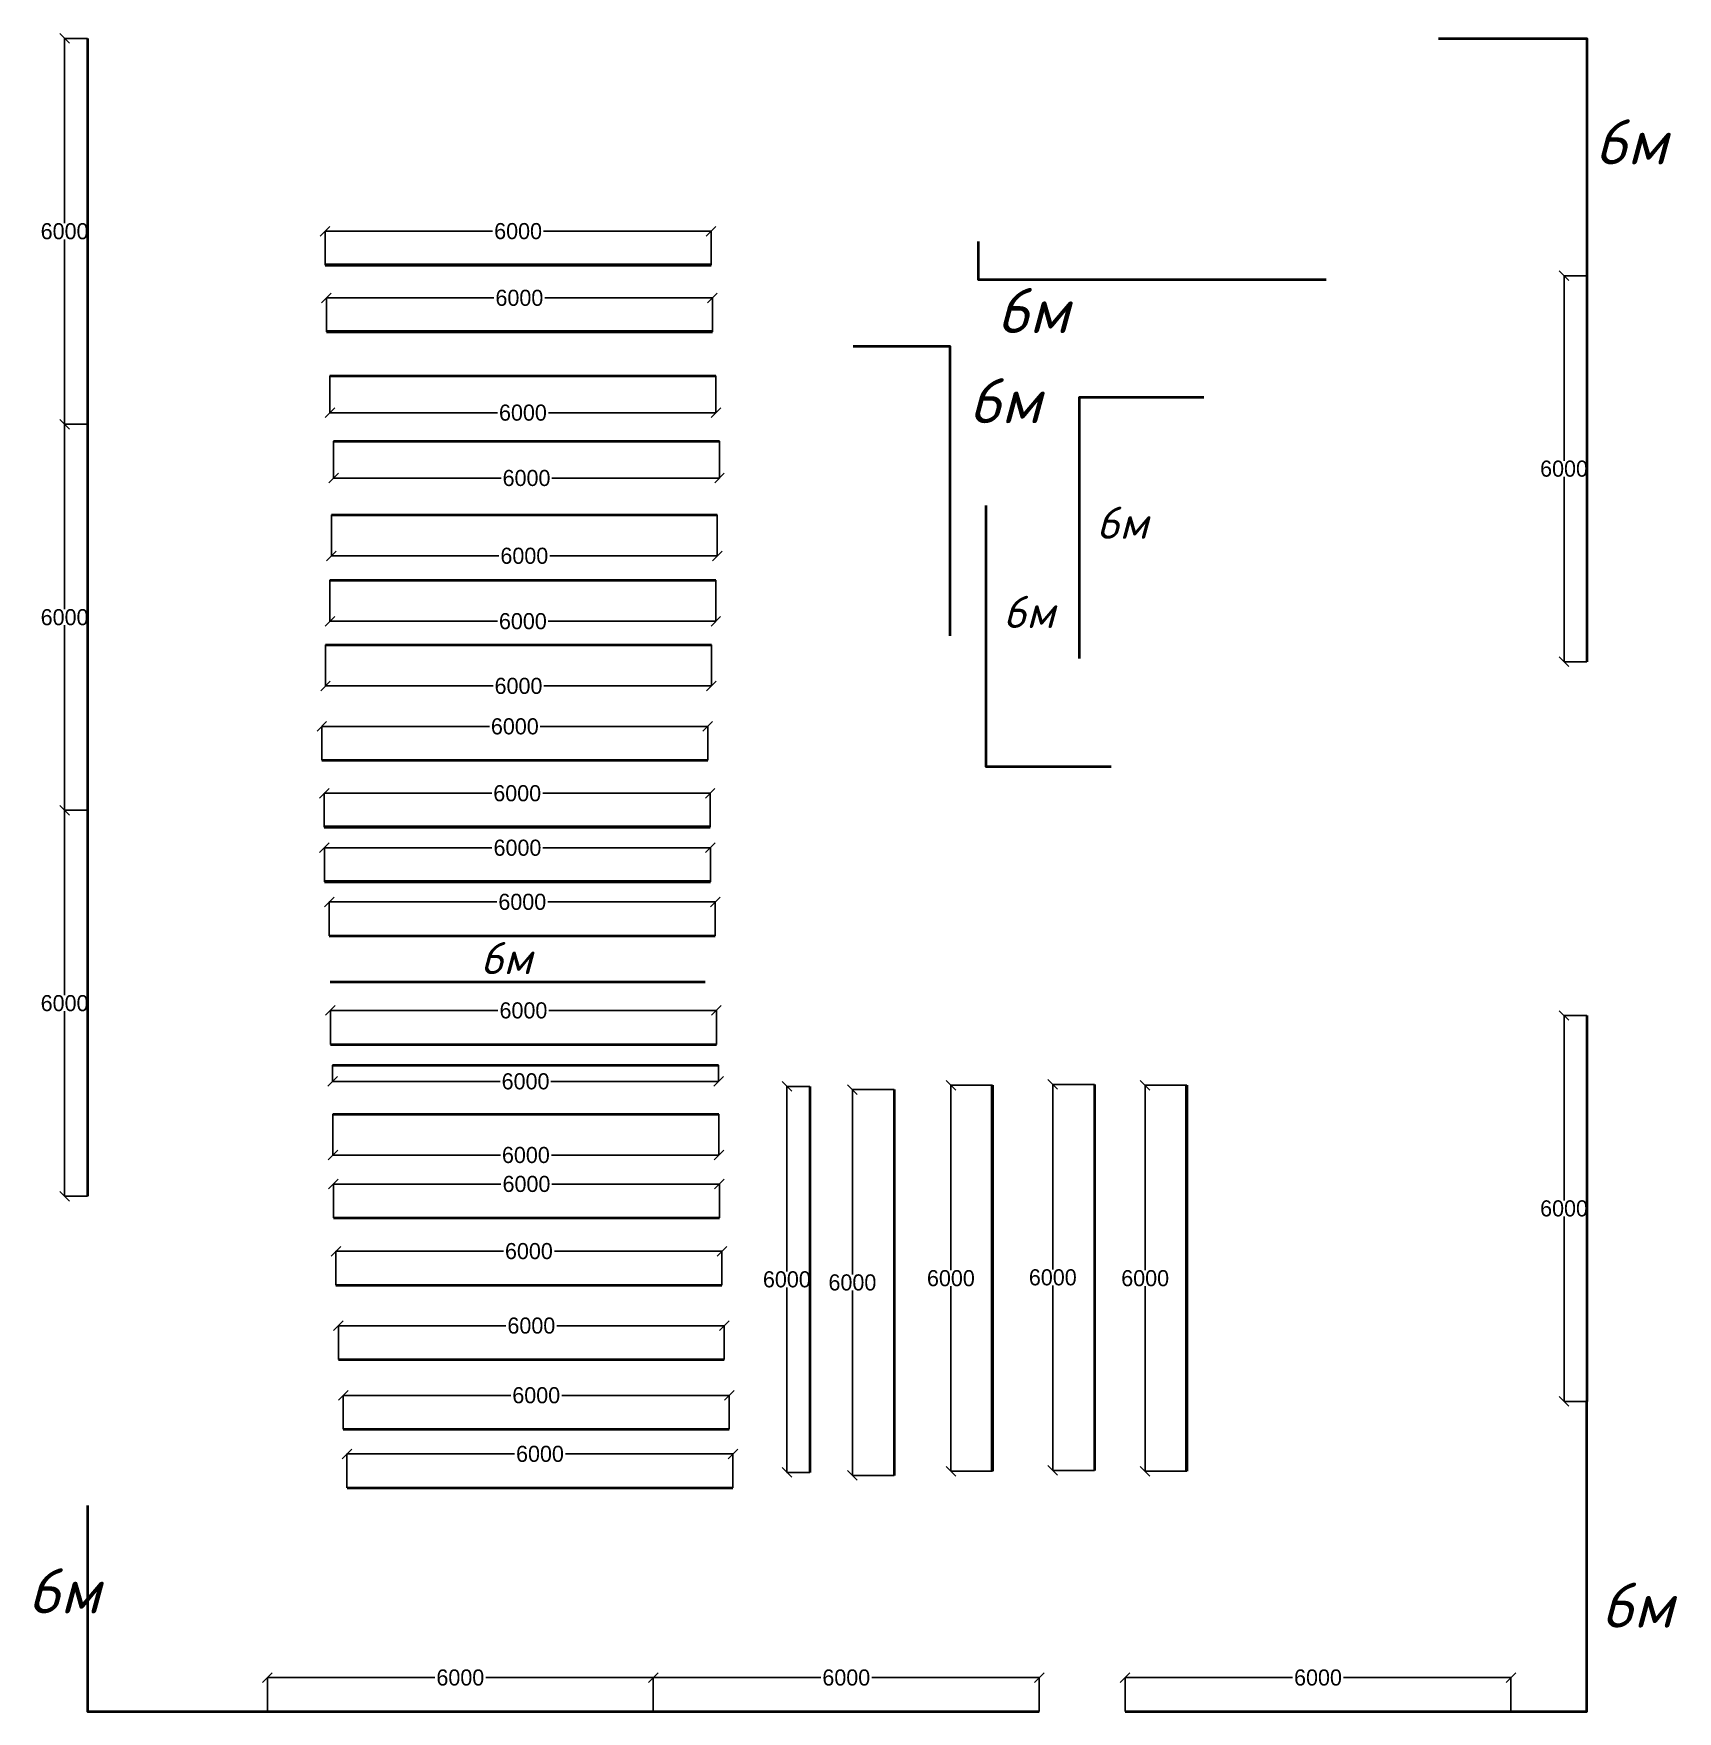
# Model space of a CAD drawing. Header units: millimetres. Extents: x 1499747 to 4230374, y -28481 to 441852.
# Drawn here: x 2362160 to 2387715, y 406467 to 432552 of the extents above; entities that cross this region are included whole.
import ezdxf

# ---------------------------------------------------------------- set-up
doc = ezdxf.new("R2010")
doc.units = ezdxf.units.MM
doc.header["$MEASUREMENT"] = 0
doc.layers.add('0_ANNOT_Dimensions', color=7, linetype='Continuous')
doc.layers.add('Кабель 2х6 mm', color=150, linetype='Continuous', lineweight=30)
doc.styles.add('Текст', font='isocpeui.ttf')
doc.dimstyles.get("Standard").update_dxf_attribs({"dimtxt": 0.18, "dimasz": 0.18, "dimexe": 0.18, "dimexo": 0.0625, "dimgap": 0.09, "dimtad": 0, "dimtih": 1, "dimtoh": 1, "dimdec": 4, "dimzin": 0, "dimdsep": 46, "dimtxsty": 'Standard', "dimcen": 0.09, "dimadec": 0, "dimazin": 0, "dimtfac": 1, "dimtdec": 4, "dimtofl": 0, "dimtmove": 0, "dimatfit": 3, "dimfxl": 1, "dimtolj": 1, "dimtzin": 0, "dimarcsym": 0})

msp = doc.modelspace()

# ---------------------------------------------------------------- texts
at = {"color": 18, "lineweight": 50, "true_color": 0x000000, "width": 12874.2351114, "attachment_point": 1, "style": 'Текст'}
for insert, char_height in [((2386428.8146, 431218.52494), 700), ((2377132.31574, 428595.79158), 700), ((2376696.09335, 427194.41616), 700), ((2378679.46951, 425197.13541), 500), ((2377230.26838, 423810.9273), 500), ((2369103.14759, 418429.01055), 500), ((2362068.35907, 408691.99209), 700), ((2386525.72171, 408470.04961), 700)]:
    msp.add_mtext('6м', dxfattribs=dict(at, insert=insert, char_height=char_height))

# ---------------------------------------------------------------- blocks, each defined once
blk = doc.blocks.new('_Oblique')
at = {"color": 0, "linetype": 'ByBlock', "lineweight": -2}
blk.add_line((-0.5, -0.5), (0.5, 0.5), dxfattribs=at)
blk = doc.blocks.new('*D410')
at = {"layer": '0_ANNOT_Dimensions', "color": 0, "lineweight": -2, "transparency": 16777216}
for p, q in [((2362998, 432477), (2362642, 432477)), ((2362642, 432477), (2362642, 429602)), ((2362642, 426477), (2362642, 429352)), ((2362998, 426477), (2362642, 426477))]:
    blk.add_line(p, q, dxfattribs=at)
at = {"layer": 'Defpoints', "color": 0, "lineweight": 30, "transparency": 16777216}
for p in [(2362998, 432477), (2362642, 426477), (2362998, 426477)]:
    blk.add_point(p, dxfattribs=at)
at = {"layer": '0_ANNOT_Dimensions', "color": 0, "lineweight": -2, "transparency": 16777216, "xscale": 150, "yscale": 150, "zscale": 150}
for p, rotation in [((2362642, 432477), 90), ((2362642, 426477), 270)]:
    blk.add_blockref('_Oblique', p, dxfattribs=dict(at, rotation=rotation))
at = {"layer": '0_ANNOT_Dimensions', "color": 0, "lineweight": 25, "transparency": 16777216, "insert": (2362642, 429477), "char_height": 250, "attachment_point": 5}
blk.add_mtext('\\A1;6000', dxfattribs=at)
blk = doc.blocks.new('*D411')
at = {"layer": '0_ANNOT_Dimensions', "color": 0, "lineweight": -2, "transparency": 16777216}
for p, q in [((2362998, 426477), (2362642, 426477)), ((2362642, 426477), (2362642, 423602)), ((2362642, 420477), (2362642, 423352)), ((2362998, 420477), (2362642, 420477))]:
    blk.add_line(p, q, dxfattribs=at)
at = {"layer": 'Defpoints', "color": 0, "lineweight": 30, "transparency": 16777216}
for p in [(2362998, 426477), (2362642, 420477), (2362998, 420477)]:
    blk.add_point(p, dxfattribs=at)
at = {"layer": '0_ANNOT_Dimensions', "color": 0, "lineweight": -2, "transparency": 16777216, "xscale": 150, "yscale": 150, "zscale": 150}
for p, rotation in [((2362642, 426477), 90), ((2362642, 420477), 270)]:
    blk.add_blockref('_Oblique', p, dxfattribs=dict(at, rotation=rotation))
at = {"layer": '0_ANNOT_Dimensions', "color": 0, "lineweight": 25, "transparency": 16777216, "insert": (2362642, 423477), "char_height": 250, "attachment_point": 5}
blk.add_mtext('\\A1;6000', dxfattribs=at)
blk = doc.blocks.new('*D412')
at = {"layer": '0_ANNOT_Dimensions', "color": 0, "lineweight": -2, "transparency": 16777216}
for p, q in [((2362998, 420477), (2362642, 420477)), ((2362642, 420477), (2362642, 417602)), ((2362642, 414477), (2362642, 417352)), ((2362998, 414477), (2362642, 414477))]:
    blk.add_line(p, q, dxfattribs=at)
at = {"layer": 'Defpoints', "color": 0, "lineweight": 30, "transparency": 16777216}
for p in [(2362998, 420477), (2362642, 414477), (2362998, 414477)]:
    blk.add_point(p, dxfattribs=at)
at = {"layer": '0_ANNOT_Dimensions', "color": 0, "lineweight": -2, "transparency": 16777216, "xscale": 150, "yscale": 150, "zscale": 150}
for p, rotation in [((2362642, 420477), 90), ((2362642, 414477), 270)]:
    blk.add_blockref('_Oblique', p, dxfattribs=dict(at, rotation=rotation))
at = {"layer": '0_ANNOT_Dimensions', "color": 0, "lineweight": 25, "transparency": 16777216, "insert": (2362642, 417477), "char_height": 250, "attachment_point": 5}
blk.add_mtext('\\A1;6000', dxfattribs=at)
blk = doc.blocks.new('*D405')
at = {"layer": '0_ANNOT_Dimensions', "color": 0, "lineweight": -2, "transparency": 16777216}
for p, q in [((2386308, 428786), (2385952, 428786)), ((2385952, 428786), (2385952, 425911)), ((2385952, 422786), (2385952, 425661)), ((2386308, 422786), (2385952, 422786))]:
    blk.add_line(p, q, dxfattribs=at)
at = {"layer": 'Defpoints', "color": 0, "lineweight": 30, "transparency": 16777216}
for p in [(2386308, 428786), (2385952, 422786), (2386308, 422786)]:
    blk.add_point(p, dxfattribs=at)
at = {"layer": '0_ANNOT_Dimensions', "color": 0, "lineweight": -2, "transparency": 16777216, "xscale": 150, "yscale": 150, "zscale": 150}
for p, rotation in [((2385952, 428786), 90), ((2385952, 422786), 270)]:
    blk.add_blockref('_Oblique', p, dxfattribs=dict(at, rotation=rotation))
at = {"layer": '0_ANNOT_Dimensions', "color": 0, "lineweight": 25, "transparency": 16777216, "insert": (2385952, 425786), "char_height": 250, "attachment_point": 5}
blk.add_mtext('\\A1;6000', dxfattribs=at)
blk = doc.blocks.new('*D406')
at = {"layer": '0_ANNOT_Dimensions', "color": 0, "lineweight": -2, "transparency": 16777216}
for p, q in [((2386308, 417286), (2385952, 417286)), ((2385952, 417286), (2385952, 414411)), ((2385952, 411286), (2385952, 414161)), ((2386308, 411286), (2385952, 411286))]:
    blk.add_line(p, q, dxfattribs=at)
at = {"layer": 'Defpoints', "color": 0, "lineweight": 30, "transparency": 16777216}
for p in [(2386308, 417286), (2385952, 411286), (2386308, 411286)]:
    blk.add_point(p, dxfattribs=at)
at = {"layer": '0_ANNOT_Dimensions', "color": 0, "lineweight": -2, "transparency": 16777216, "xscale": 150, "yscale": 150, "zscale": 150}
for p, rotation in [((2385952, 417286), 90), ((2385952, 411286), 270)]:
    blk.add_blockref('_Oblique', p, dxfattribs=dict(at, rotation=rotation))
at = {"layer": '0_ANNOT_Dimensions', "color": 0, "lineweight": 25, "transparency": 16777216, "insert": (2385952, 414286), "char_height": 250, "attachment_point": 5}
blk.add_mtext('\\A1;6000', dxfattribs=at)
blk = doc.blocks.new('*D407')
at = {"layer": '0_ANNOT_Dimensions', "color": 0, "lineweight": -2, "transparency": 16777216}
for p, q in [((2379127, 406467), (2379127, 406993)), ((2379127, 406993), (2381731, 406993)), ((2385127, 406993), (2382523, 406993)), ((2385127, 406467), (2385127, 406993))]:
    blk.add_line(p, q, dxfattribs=at)
at = {"layer": 'Defpoints', "color": 0, "lineweight": 30, "transparency": 16777216}
for p in [(2385127, 406993), (2379127, 406467), (2385127, 406467)]:
    blk.add_point(p, dxfattribs=at)
at = {"layer": '0_ANNOT_Dimensions', "color": 0, "lineweight": -2, "transparency": 16777216, "xscale": 150, "yscale": 150, "zscale": 150, "rotation": 180}
blk.add_blockref('_Oblique', (2379127, 406993), dxfattribs=at)
at = {"layer": '0_ANNOT_Dimensions', "color": 0, "lineweight": -2, "transparency": 16777216, "xscale": 150, "yscale": 150, "zscale": 150}
blk.add_blockref('_Oblique', (2385127, 406993), dxfattribs=at)
at = {"layer": '0_ANNOT_Dimensions', "color": 0, "lineweight": 25, "transparency": 16777216, "insert": (2382127, 406993), "char_height": 250, "attachment_point": 5}
blk.add_mtext('\\A1;6000', dxfattribs=at)
blk = doc.blocks.new('*D408')
at = {"layer": '0_ANNOT_Dimensions', "color": 0, "lineweight": -2, "transparency": 16777216}
for p, q in [((2371794, 406467), (2371794, 406993)), ((2371794, 406993), (2374398, 406993)), ((2377794, 406993), (2375190, 406993)), ((2377794, 406467), (2377794, 406993))]:
    blk.add_line(p, q, dxfattribs=at)
at = {"layer": 'Defpoints', "color": 0, "lineweight": 30, "transparency": 16777216}
for p in [(2377794, 406993), (2371794, 406467), (2377794, 406467)]:
    blk.add_point(p, dxfattribs=at)
at = {"layer": '0_ANNOT_Dimensions', "color": 0, "lineweight": -2, "transparency": 16777216, "xscale": 150, "yscale": 150, "zscale": 150, "rotation": 180}
blk.add_blockref('_Oblique', (2371794, 406993), dxfattribs=at)
at = {"layer": '0_ANNOT_Dimensions', "color": 0, "lineweight": -2, "transparency": 16777216, "xscale": 150, "yscale": 150, "zscale": 150}
blk.add_blockref('_Oblique', (2377794, 406993), dxfattribs=at)
at = {"layer": '0_ANNOT_Dimensions', "color": 0, "lineweight": 25, "transparency": 16777216, "insert": (2374794, 406993), "char_height": 250, "attachment_point": 5}
blk.add_mtext('\\A1;6000', dxfattribs=at)
blk = doc.blocks.new('*D409')
at = {"layer": '0_ANNOT_Dimensions', "color": 0, "lineweight": -2, "transparency": 16777216}
for p, q in [((2365794, 406467), (2365794, 406993)), ((2365794, 406993), (2368398, 406993)), ((2371794, 406993), (2369190, 406993)), ((2371794, 406467), (2371794, 406993))]:
    blk.add_line(p, q, dxfattribs=at)
at = {"layer": 'Defpoints', "color": 0, "lineweight": 30, "transparency": 16777216}
for p in [(2371794, 406993), (2365794, 406467), (2371794, 406467)]:
    blk.add_point(p, dxfattribs=at)
at = {"layer": '0_ANNOT_Dimensions', "color": 0, "lineweight": -2, "transparency": 16777216, "xscale": 150, "yscale": 150, "zscale": 150, "rotation": 180}
blk.add_blockref('_Oblique', (2365794, 406993), dxfattribs=at)
at = {"layer": '0_ANNOT_Dimensions', "color": 0, "lineweight": -2, "transparency": 16777216, "xscale": 150, "yscale": 150, "zscale": 150}
blk.add_blockref('_Oblique', (2371794, 406993), dxfattribs=at)
at = {"layer": '0_ANNOT_Dimensions', "color": 0, "lineweight": 25, "transparency": 16777216, "insert": (2368794, 406993), "char_height": 250, "attachment_point": 5}
blk.add_mtext('\\A1;6000', dxfattribs=at)
blk = doc.blocks.new('*D419')
at = {"layer": '0_ANNOT_Dimensions', "color": 0, "lineweight": -2, "transparency": 16777216}
for p, q in [((2366822, 414140), (2366822, 414666)), ((2366822, 414666), (2369426, 414666)), ((2372822, 414666), (2370218, 414666)), ((2372822, 414140), (2372822, 414666))]:
    blk.add_line(p, q, dxfattribs=at)
at = {"layer": 'Defpoints', "color": 0, "lineweight": 30, "transparency": 16777216}
for p in [(2372822, 414666), (2366822, 414139), (2372822, 414139)]:
    blk.add_point(p, dxfattribs=at)
at = {"layer": '0_ANNOT_Dimensions', "color": 0, "lineweight": -2, "transparency": 16777216, "xscale": 150, "yscale": 150, "zscale": 150, "rotation": 180}
blk.add_blockref('_Oblique', (2366822, 414666), dxfattribs=at)
at = {"layer": '0_ANNOT_Dimensions', "color": 0, "lineweight": -2, "transparency": 16777216, "xscale": 150, "yscale": 150, "zscale": 150}
blk.add_blockref('_Oblique', (2372822, 414666), dxfattribs=at)
at = {"layer": '0_ANNOT_Dimensions', "color": 0, "lineweight": 25, "transparency": 16777216, "insert": (2369822, 414666), "char_height": 250, "attachment_point": 5}
blk.add_mtext('\\A1;6000', dxfattribs=at)
blk = doc.blocks.new('*D420')
at = {"layer": '0_ANNOT_Dimensions', "color": 0, "lineweight": -2, "transparency": 16777216}
for p, q in [((2366860, 413096), (2366860, 413622)), ((2366860, 413622), (2369464, 413622)), ((2372860, 413622), (2370256, 413622)), ((2372860, 413096), (2372860, 413622))]:
    blk.add_line(p, q, dxfattribs=at)
at = {"layer": 'Defpoints', "color": 0, "lineweight": 30, "transparency": 16777216}
for p in [(2372860, 413622), (2366860, 413096), (2372860, 413096)]:
    blk.add_point(p, dxfattribs=at)
at = {"layer": '0_ANNOT_Dimensions', "color": 0, "lineweight": -2, "transparency": 16777216, "xscale": 150, "yscale": 150, "zscale": 150, "rotation": 180}
blk.add_blockref('_Oblique', (2366860, 413622), dxfattribs=at)
at = {"layer": '0_ANNOT_Dimensions', "color": 0, "lineweight": -2, "transparency": 16777216, "xscale": 150, "yscale": 150, "zscale": 150}
blk.add_blockref('_Oblique', (2372860, 413622), dxfattribs=at)
at = {"layer": '0_ANNOT_Dimensions', "color": 0, "lineweight": 25, "transparency": 16777216, "insert": (2369860, 413622), "char_height": 250, "attachment_point": 5}
blk.add_mtext('\\A1;6000', dxfattribs=at)
blk = doc.blocks.new('*D421')
at = {"layer": '0_ANNOT_Dimensions', "color": 0, "lineweight": -2, "transparency": 16777216}
for p, q in [((2366898, 411938), (2366898, 412465)), ((2366898, 412464), (2369502, 412464)), ((2372898, 412464), (2370294, 412464)), ((2372898, 411938), (2372898, 412465))]:
    blk.add_line(p, q, dxfattribs=at)
at = {"layer": 'Defpoints', "color": 0, "lineweight": 30, "transparency": 16777216}
for p in [(2372898, 412464), (2366898, 411938), (2372898, 411938)]:
    blk.add_point(p, dxfattribs=at)
at = {"layer": '0_ANNOT_Dimensions', "color": 0, "lineweight": -2, "transparency": 16777216, "xscale": 150, "yscale": 150, "zscale": 150, "rotation": 180}
blk.add_blockref('_Oblique', (2366898, 412464), dxfattribs=at)
at = {"layer": '0_ANNOT_Dimensions', "color": 0, "lineweight": -2, "transparency": 16777216, "xscale": 150, "yscale": 150, "zscale": 150}
blk.add_blockref('_Oblique', (2372898, 412464), dxfattribs=at)
at = {"layer": '0_ANNOT_Dimensions', "color": 0, "lineweight": 25, "transparency": 16777216, "insert": (2369898, 412464), "char_height": 250, "attachment_point": 5}
blk.add_mtext('\\A1;6000', dxfattribs=at)
blk = doc.blocks.new('*D422')
at = {"layer": '0_ANNOT_Dimensions', "color": 0, "lineweight": -2, "transparency": 16777216}
for p, q in [((2374225, 416183), (2373869, 416183)), ((2373870, 416183), (2373870, 413308)), ((2373870, 410183), (2373870, 413058)), ((2374225, 410183), (2373869, 410183))]:
    blk.add_line(p, q, dxfattribs=at)
at = {"layer": 'Defpoints', "color": 0, "lineweight": 30, "transparency": 16777216}
for p in [(2374225, 416183), (2373870, 410183), (2374225, 410183)]:
    blk.add_point(p, dxfattribs=at)
at = {"layer": '0_ANNOT_Dimensions', "color": 0, "lineweight": -2, "transparency": 16777216, "xscale": 150, "yscale": 150, "zscale": 150}
for p, rotation in [((2373870, 416183), 90), ((2373870, 410183), 270)]:
    blk.add_blockref('_Oblique', p, dxfattribs=dict(at, rotation=rotation))
at = {"layer": '0_ANNOT_Dimensions', "color": 0, "lineweight": 25, "transparency": 16777216, "insert": (2373870, 413183), "char_height": 250, "attachment_point": 5}
blk.add_mtext('\\A1;6000', dxfattribs=at)
blk = doc.blocks.new('*D423')
at = {"layer": '0_ANNOT_Dimensions', "color": 0, "lineweight": -2, "transparency": 16777216}
for p, q in [((2366974, 410855), (2366974, 411381)), ((2366974, 411381), (2369578, 411381)), ((2372974, 411381), (2370370, 411381)), ((2372974, 410855), (2372974, 411381))]:
    blk.add_line(p, q, dxfattribs=at)
at = {"layer": 'Defpoints', "color": 0, "lineweight": 30, "transparency": 16777216}
for p in [(2372974, 411381), (2366974, 410855), (2372974, 410855)]:
    blk.add_point(p, dxfattribs=at)
at = {"layer": '0_ANNOT_Dimensions', "color": 0, "lineweight": -2, "transparency": 16777216, "xscale": 150, "yscale": 150, "zscale": 150, "rotation": 180}
blk.add_blockref('_Oblique', (2366974, 411381), dxfattribs=at)
at = {"layer": '0_ANNOT_Dimensions', "color": 0, "lineweight": -2, "transparency": 16777216, "xscale": 150, "yscale": 150, "zscale": 150}
blk.add_blockref('_Oblique', (2372974, 411381), dxfattribs=at)
at = {"layer": '0_ANNOT_Dimensions', "color": 0, "lineweight": 25, "transparency": 16777216, "insert": (2369974, 411381), "char_height": 250, "attachment_point": 5}
blk.add_mtext('\\A1;6000', dxfattribs=at)
blk = doc.blocks.new('*D424')
at = {"layer": '0_ANNOT_Dimensions', "color": 0, "lineweight": -2, "transparency": 16777216}
for p, q in [((2366813, 415754), (2366813, 415116)), ((2372813, 415754), (2372813, 415116)), ((2366813, 415116), (2369417, 415116)), ((2372813, 415116), (2370209, 415116))]:
    blk.add_line(p, q, dxfattribs=at)
at = {"layer": 'Defpoints', "color": 0, "lineweight": 30, "transparency": 16777216}
for p in [(2366813, 415754), (2372813, 415754), (2372813, 415116)]:
    blk.add_point(p, dxfattribs=at)
at = {"layer": '0_ANNOT_Dimensions', "color": 0, "lineweight": -2, "transparency": 16777216, "xscale": 150, "yscale": 150, "zscale": 150, "rotation": 180}
blk.add_blockref('_Oblique', (2366813, 415116), dxfattribs=at)
at = {"layer": '0_ANNOT_Dimensions', "color": 0, "lineweight": -2, "transparency": 16777216, "xscale": 150, "yscale": 150, "zscale": 150}
blk.add_blockref('_Oblique', (2372813, 415116), dxfattribs=at)
at = {"layer": '0_ANNOT_Dimensions', "color": 0, "lineweight": 25, "transparency": 16777216, "insert": (2369813, 415116), "char_height": 250, "attachment_point": 5}
blk.add_mtext('\\A1;6000', dxfattribs=at)
blk = doc.blocks.new('*D425')
at = {"layer": '0_ANNOT_Dimensions', "color": 0, "lineweight": -2, "transparency": 16777216}
for p, q in [((2366808, 416512), (2366808, 416261)), ((2372808, 416512), (2372808, 416261)), ((2366808, 416261), (2369412, 416261)), ((2372808, 416261), (2370203, 416261))]:
    blk.add_line(p, q, dxfattribs=at)
at = {"layer": 'Defpoints', "color": 0, "lineweight": 30, "transparency": 16777216}
for p in [(2366808, 416512), (2372808, 416512), (2372808, 416261)]:
    blk.add_point(p, dxfattribs=at)
at = {"layer": '0_ANNOT_Dimensions', "color": 0, "lineweight": -2, "transparency": 16777216, "xscale": 150, "yscale": 150, "zscale": 150, "rotation": 180}
blk.add_blockref('_Oblique', (2366808, 416261), dxfattribs=at)
at = {"layer": '0_ANNOT_Dimensions', "color": 0, "lineweight": -2, "transparency": 16777216, "xscale": 150, "yscale": 150, "zscale": 150}
blk.add_blockref('_Oblique', (2372808, 416261), dxfattribs=at)
at = {"layer": '0_ANNOT_Dimensions', "color": 0, "lineweight": 25, "transparency": 16777216, "insert": (2369808, 416261), "char_height": 250, "attachment_point": 5}
blk.add_mtext('\\A1;6000', dxfattribs=at)
blk = doc.blocks.new('*D426')
at = {"layer": '0_ANNOT_Dimensions', "color": 0, "lineweight": -2, "transparency": 16777216}
for p, q in [((2366775, 416837), (2366775, 417364)), ((2366775, 417364), (2369379, 417364)), ((2372775, 417364), (2370171, 417364)), ((2372775, 416837), (2372775, 417364))]:
    blk.add_line(p, q, dxfattribs=at)
at = {"layer": 'Defpoints', "color": 0, "lineweight": 30, "transparency": 16777216}
for p in [(2372775, 417364), (2366775, 416837), (2372775, 416837)]:
    blk.add_point(p, dxfattribs=at)
at = {"layer": '0_ANNOT_Dimensions', "color": 0, "lineweight": -2, "transparency": 16777216, "xscale": 150, "yscale": 150, "zscale": 150, "rotation": 180}
blk.add_blockref('_Oblique', (2366775, 417364), dxfattribs=at)
at = {"layer": '0_ANNOT_Dimensions', "color": 0, "lineweight": -2, "transparency": 16777216, "xscale": 150, "yscale": 150, "zscale": 150}
blk.add_blockref('_Oblique', (2372775, 417364), dxfattribs=at)
at = {"layer": '0_ANNOT_Dimensions', "color": 0, "lineweight": 25, "transparency": 16777216, "insert": (2369775, 417364), "char_height": 250, "attachment_point": 5}
blk.add_mtext('\\A1;6000', dxfattribs=at)
blk = doc.blocks.new('*D427')
at = {"layer": '0_ANNOT_Dimensions', "color": 0, "lineweight": -2, "transparency": 16777216}
for p, q in [((2367032, 409944), (2367032, 410471)), ((2367032, 410470), (2369636, 410470)), ((2373032, 410470), (2370428, 410470)), ((2373032, 409944), (2373032, 410471))]:
    blk.add_line(p, q, dxfattribs=at)
at = {"layer": 'Defpoints', "color": 0, "lineweight": 30, "transparency": 16777216}
for p in [(2373032, 410470), (2367032, 409944), (2373032, 409944)]:
    blk.add_point(p, dxfattribs=at)
at = {"layer": '0_ANNOT_Dimensions', "color": 0, "lineweight": -2, "transparency": 16777216, "xscale": 150, "yscale": 150, "zscale": 150, "rotation": 180}
blk.add_blockref('_Oblique', (2367032, 410470), dxfattribs=at)
at = {"layer": '0_ANNOT_Dimensions', "color": 0, "lineweight": -2, "transparency": 16777216, "xscale": 150, "yscale": 150, "zscale": 150}
blk.add_blockref('_Oblique', (2373032, 410470), dxfattribs=at)
at = {"layer": '0_ANNOT_Dimensions', "color": 0, "lineweight": 25, "transparency": 16777216, "insert": (2370032, 410470), "char_height": 250, "attachment_point": 5}
blk.add_mtext('\\A1;6000', dxfattribs=at)
blk = doc.blocks.new('*D428')
at = {"layer": '0_ANNOT_Dimensions', "color": 0, "lineweight": -2, "transparency": 16777216}
for p, q in [((2366757, 418525), (2366757, 419052)), ((2366757, 419052), (2369361, 419052)), ((2372757, 419052), (2370153, 419052)), ((2372757, 418525), (2372757, 419052))]:
    blk.add_line(p, q, dxfattribs=at)
at = {"layer": 'Defpoints', "color": 0, "lineweight": 30, "transparency": 16777216}
for p in [(2372757, 419052), (2366757, 418525), (2372757, 418525)]:
    blk.add_point(p, dxfattribs=at)
at = {"layer": '0_ANNOT_Dimensions', "color": 0, "lineweight": -2, "transparency": 16777216, "xscale": 150, "yscale": 150, "zscale": 150, "rotation": 180}
blk.add_blockref('_Oblique', (2366757, 419052), dxfattribs=at)
at = {"layer": '0_ANNOT_Dimensions', "color": 0, "lineweight": -2, "transparency": 16777216, "xscale": 150, "yscale": 150, "zscale": 150}
blk.add_blockref('_Oblique', (2372757, 419052), dxfattribs=at)
at = {"layer": '0_ANNOT_Dimensions', "color": 0, "lineweight": 25, "transparency": 16777216, "insert": (2369757, 419052), "char_height": 250, "attachment_point": 5}
blk.add_mtext('\\A1;6000', dxfattribs=at)
blk = doc.blocks.new('*D429')
at = {"layer": '0_ANNOT_Dimensions', "color": 0, "lineweight": -2, "transparency": 16777216}
for p, q in [((2366682, 419366), (2366682, 419893)), ((2366682, 419893), (2369286, 419893)), ((2372682, 419893), (2370078, 419893)), ((2372682, 419366), (2372682, 419893))]:
    blk.add_line(p, q, dxfattribs=at)
at = {"layer": 'Defpoints', "color": 0, "lineweight": 30, "transparency": 16777216}
for p in [(2372682, 419893), (2366682, 419366), (2372682, 419366)]:
    blk.add_point(p, dxfattribs=at)
at = {"layer": '0_ANNOT_Dimensions', "color": 0, "lineweight": -2, "transparency": 16777216, "xscale": 150, "yscale": 150, "zscale": 150, "rotation": 180}
blk.add_blockref('_Oblique', (2366682, 419893), dxfattribs=at)
at = {"layer": '0_ANNOT_Dimensions', "color": 0, "lineweight": -2, "transparency": 16777216, "xscale": 150, "yscale": 150, "zscale": 150}
blk.add_blockref('_Oblique', (2372682, 419893), dxfattribs=at)
at = {"layer": '0_ANNOT_Dimensions', "color": 0, "lineweight": 25, "transparency": 16777216, "insert": (2369682, 419893), "char_height": 250, "attachment_point": 5}
blk.add_mtext('\\A1;6000', dxfattribs=at)
blk = doc.blocks.new('*D434')
at = {"layer": '0_ANNOT_Dimensions', "color": 0, "lineweight": -2, "transparency": 16777216}
for p, q in [((2366678, 420213), (2366678, 420740)), ((2366678, 420740), (2369282, 420740)), ((2372678, 420740), (2370074, 420740)), ((2372678, 420213), (2372678, 420740))]:
    blk.add_line(p, q, dxfattribs=at)
at = {"layer": 'Defpoints', "color": 0, "lineweight": 30, "transparency": 16777216}
for p in [(2372678, 420740), (2366678, 420213), (2372678, 420213)]:
    blk.add_point(p, dxfattribs=at)
at = {"layer": '0_ANNOT_Dimensions', "color": 0, "lineweight": -2, "transparency": 16777216, "xscale": 150, "yscale": 150, "zscale": 150, "rotation": 180}
blk.add_blockref('_Oblique', (2366678, 420740), dxfattribs=at)
at = {"layer": '0_ANNOT_Dimensions', "color": 0, "lineweight": -2, "transparency": 16777216, "xscale": 150, "yscale": 150, "zscale": 150}
blk.add_blockref('_Oblique', (2372678, 420740), dxfattribs=at)
at = {"layer": '0_ANNOT_Dimensions', "color": 0, "lineweight": 25, "transparency": 16777216, "insert": (2369678, 420740), "char_height": 250, "attachment_point": 5}
blk.add_mtext('\\A1;6000', dxfattribs=at)
blk = doc.blocks.new('*D430')
at = {"layer": '0_ANNOT_Dimensions', "color": 0, "lineweight": -2, "transparency": 16777216}
for p, q in [((2366641, 421254), (2366641, 421781)), ((2366641, 421780), (2369245, 421780)), ((2372641, 421780), (2370037, 421780)), ((2372641, 421254), (2372641, 421781))]:
    blk.add_line(p, q, dxfattribs=at)
at = {"layer": 'Defpoints', "color": 0, "lineweight": 30, "transparency": 16777216}
for p in [(2372641, 421780), (2366641, 421254), (2372641, 421254)]:
    blk.add_point(p, dxfattribs=at)
at = {"layer": '0_ANNOT_Dimensions', "color": 0, "lineweight": -2, "transparency": 16777216, "xscale": 150, "yscale": 150, "zscale": 150, "rotation": 180}
blk.add_blockref('_Oblique', (2366641, 421780), dxfattribs=at)
at = {"layer": '0_ANNOT_Dimensions', "color": 0, "lineweight": -2, "transparency": 16777216, "xscale": 150, "yscale": 150, "zscale": 150}
blk.add_blockref('_Oblique', (2372641, 421780), dxfattribs=at)
at = {"layer": '0_ANNOT_Dimensions', "color": 0, "lineweight": 25, "transparency": 16777216, "insert": (2369641, 421780), "char_height": 250, "attachment_point": 5}
blk.add_mtext('\\A1;6000', dxfattribs=at)
blk = doc.blocks.new('*D435')
at = {"layer": '0_ANNOT_Dimensions', "color": 0, "lineweight": -2, "transparency": 16777216}
for p, q in [((2375536, 416135), (2374889, 416135)), ((2374889, 416135), (2374889, 413260)), ((2374889, 410135), (2374889, 413010)), ((2375536, 410135), (2374889, 410135))]:
    blk.add_line(p, q, dxfattribs=at)
at = {"layer": 'Defpoints', "color": 0, "lineweight": 30, "transparency": 16777216}
for p in [(2375536, 416135), (2374889, 410135), (2375536, 410135)]:
    blk.add_point(p, dxfattribs=at)
at = {"layer": '0_ANNOT_Dimensions', "color": 0, "lineweight": -2, "transparency": 16777216, "xscale": 150, "yscale": 150, "zscale": 150}
for p, rotation in [((2374889, 416135), 90), ((2374889, 410135), 270)]:
    blk.add_blockref('_Oblique', p, dxfattribs=dict(at, rotation=rotation))
at = {"layer": '0_ANNOT_Dimensions', "color": 0, "lineweight": 25, "transparency": 16777216, "insert": (2374889, 413135), "char_height": 250, "attachment_point": 5}
blk.add_mtext('\\A1;6000', dxfattribs=at)
blk = doc.blocks.new('*D436')
at = {"layer": '0_ANNOT_Dimensions', "color": 0, "lineweight": -2, "transparency": 16777216}
for p, q in [((2377067, 416201), (2376420, 416201)), ((2376420, 416201), (2376420, 413326)), ((2376420, 410201), (2376420, 413076)), ((2377067, 410201), (2376420, 410201))]:
    blk.add_line(p, q, dxfattribs=at)
at = {"layer": 'Defpoints', "color": 0, "lineweight": 30, "transparency": 16777216}
for p in [(2377067, 416201), (2376420, 410201), (2377067, 410201)]:
    blk.add_point(p, dxfattribs=at)
at = {"layer": '0_ANNOT_Dimensions', "color": 0, "lineweight": -2, "transparency": 16777216, "xscale": 150, "yscale": 150, "zscale": 150}
for p, rotation in [((2376420, 416201), 90), ((2376420, 410201), 270)]:
    blk.add_blockref('_Oblique', p, dxfattribs=dict(at, rotation=rotation))
at = {"layer": '0_ANNOT_Dimensions', "color": 0, "lineweight": 25, "transparency": 16777216, "insert": (2376420, 413201), "char_height": 250, "attachment_point": 5}
blk.add_mtext('\\A1;6000', dxfattribs=at)
blk = doc.blocks.new('*D413')
at = {"layer": '0_ANNOT_Dimensions', "color": 0, "lineweight": -2, "transparency": 16777216}
for p, q in [((2366698, 423047), (2366698, 422409)), ((2372698, 423047), (2372698, 422409)), ((2366698, 422409), (2369302, 422409)), ((2372698, 422409), (2370094, 422409))]:
    blk.add_line(p, q, dxfattribs=at)
at = {"layer": 'Defpoints', "color": 0, "lineweight": 30, "transparency": 16777216}
for p in [(2366698, 423047), (2372698, 423047), (2372698, 422409)]:
    blk.add_point(p, dxfattribs=at)
at = {"layer": '0_ANNOT_Dimensions', "color": 0, "lineweight": -2, "transparency": 16777216, "xscale": 150, "yscale": 150, "zscale": 150, "rotation": 180}
blk.add_blockref('_Oblique', (2366698, 422409), dxfattribs=at)
at = {"layer": '0_ANNOT_Dimensions', "color": 0, "lineweight": -2, "transparency": 16777216, "xscale": 150, "yscale": 150, "zscale": 150}
blk.add_blockref('_Oblique', (2372698, 422409), dxfattribs=at)
at = {"layer": '0_ANNOT_Dimensions', "color": 0, "lineweight": 25, "transparency": 16777216, "insert": (2369698, 422409), "char_height": 250, "attachment_point": 5}
blk.add_mtext('\\A1;6000', dxfattribs=at)
blk = doc.blocks.new('*D414')
at = {"layer": '0_ANNOT_Dimensions', "color": 0, "lineweight": -2, "transparency": 16777216}
for p, q in [((2366766, 424053), (2366766, 423415)), ((2372766, 424053), (2372766, 423415)), ((2366766, 423415), (2369370, 423415)), ((2372766, 423415), (2370162, 423415))]:
    blk.add_line(p, q, dxfattribs=at)
at = {"layer": 'Defpoints', "color": 0, "lineweight": 30, "transparency": 16777216}
for p in [(2366766, 424053), (2372766, 424053), (2372766, 423415)]:
    blk.add_point(p, dxfattribs=at)
at = {"layer": '0_ANNOT_Dimensions', "color": 0, "lineweight": -2, "transparency": 16777216, "xscale": 150, "yscale": 150, "zscale": 150, "rotation": 180}
blk.add_blockref('_Oblique', (2366766, 423415), dxfattribs=at)
at = {"layer": '0_ANNOT_Dimensions', "color": 0, "lineweight": -2, "transparency": 16777216, "xscale": 150, "yscale": 150, "zscale": 150}
blk.add_blockref('_Oblique', (2372766, 423415), dxfattribs=at)
at = {"layer": '0_ANNOT_Dimensions', "color": 0, "lineweight": 25, "transparency": 16777216, "insert": (2369766, 423415), "char_height": 250, "attachment_point": 5}
blk.add_mtext('\\A1;6000', dxfattribs=at)
blk = doc.blocks.new('*D415')
at = {"layer": '0_ANNOT_Dimensions', "color": 0, "lineweight": -2, "transparency": 16777216}
for p, q in [((2366789, 425070), (2366789, 424432)), ((2372789, 425070), (2372789, 424432)), ((2366789, 424432), (2369393, 424432)), ((2372789, 424432), (2370185, 424432))]:
    blk.add_line(p, q, dxfattribs=at)
at = {"layer": 'Defpoints', "color": 0, "lineweight": 30, "transparency": 16777216}
for p in [(2366789, 425070), (2372789, 425070), (2372789, 424432)]:
    blk.add_point(p, dxfattribs=at)
at = {"layer": '0_ANNOT_Dimensions', "color": 0, "lineweight": -2, "transparency": 16777216, "xscale": 150, "yscale": 150, "zscale": 150, "rotation": 180}
blk.add_blockref('_Oblique', (2366789, 424432), dxfattribs=at)
at = {"layer": '0_ANNOT_Dimensions', "color": 0, "lineweight": -2, "transparency": 16777216, "xscale": 150, "yscale": 150, "zscale": 150}
blk.add_blockref('_Oblique', (2372789, 424432), dxfattribs=at)
at = {"layer": '0_ANNOT_Dimensions', "color": 0, "lineweight": 25, "transparency": 16777216, "insert": (2369789, 424432), "char_height": 250, "attachment_point": 5}
blk.add_mtext('\\A1;6000', dxfattribs=at)
blk = doc.blocks.new('*D416')
at = {"layer": '0_ANNOT_Dimensions', "color": 0, "lineweight": -2, "transparency": 16777216}
for p, q in [((2366823, 426216), (2366823, 425641)), ((2372823, 426216), (2372823, 425641)), ((2366823, 425641), (2369427, 425641)), ((2372823, 425641), (2370219, 425641))]:
    blk.add_line(p, q, dxfattribs=at)
at = {"layer": 'Defpoints', "color": 0, "lineweight": 30, "transparency": 16777216}
for p in [(2366823, 426216), (2372823, 426216), (2372823, 425641)]:
    blk.add_point(p, dxfattribs=at)
at = {"layer": '0_ANNOT_Dimensions', "color": 0, "lineweight": -2, "transparency": 16777216, "xscale": 150, "yscale": 150, "zscale": 150, "rotation": 180}
blk.add_blockref('_Oblique', (2366823, 425641), dxfattribs=at)
at = {"layer": '0_ANNOT_Dimensions', "color": 0, "lineweight": -2, "transparency": 16777216, "xscale": 150, "yscale": 150, "zscale": 150}
blk.add_blockref('_Oblique', (2372823, 425641), dxfattribs=at)
at = {"layer": '0_ANNOT_Dimensions', "color": 0, "lineweight": 25, "transparency": 16777216, "insert": (2369823, 425641), "char_height": 250, "attachment_point": 5}
blk.add_mtext('\\A1;6000', dxfattribs=at)
blk = doc.blocks.new('*D417')
at = {"layer": '0_ANNOT_Dimensions', "color": 0, "lineweight": -2, "transparency": 16777216}
for p, q in [((2366767, 427232), (2366767, 426656)), ((2372767, 427232), (2372767, 426656)), ((2366767, 426657), (2369371, 426657)), ((2372767, 426657), (2370163, 426657))]:
    blk.add_line(p, q, dxfattribs=at)
at = {"layer": 'Defpoints', "color": 0, "lineweight": 30, "transparency": 16777216}
for p in [(2366767, 427232), (2372767, 427232), (2372767, 426657)]:
    blk.add_point(p, dxfattribs=at)
at = {"layer": '0_ANNOT_Dimensions', "color": 0, "lineweight": -2, "transparency": 16777216, "xscale": 150, "yscale": 150, "zscale": 150, "rotation": 180}
blk.add_blockref('_Oblique', (2366767, 426657), dxfattribs=at)
at = {"layer": '0_ANNOT_Dimensions', "color": 0, "lineweight": -2, "transparency": 16777216, "xscale": 150, "yscale": 150, "zscale": 150}
blk.add_blockref('_Oblique', (2372767, 426657), dxfattribs=at)
at = {"layer": '0_ANNOT_Dimensions', "color": 0, "lineweight": 25, "transparency": 16777216, "insert": (2369767, 426657), "char_height": 250, "attachment_point": 5}
blk.add_mtext('\\A1;6000', dxfattribs=at)
blk = doc.blocks.new('*D431')
at = {"layer": '0_ANNOT_Dimensions', "color": 0, "lineweight": -2, "transparency": 16777216}
for p, q in [((2378651, 416214), (2378004, 416214)), ((2378004, 416214), (2378004, 413339)), ((2378004, 410214), (2378004, 413088)), ((2378651, 410214), (2378004, 410214))]:
    blk.add_line(p, q, dxfattribs=at)
at = {"layer": 'Defpoints', "color": 0, "lineweight": 30, "transparency": 16777216}
for p in [(2378651, 416214), (2378004, 410214), (2378651, 410214)]:
    blk.add_point(p, dxfattribs=at)
at = {"layer": '0_ANNOT_Dimensions', "color": 0, "lineweight": -2, "transparency": 16777216, "xscale": 150, "yscale": 150, "zscale": 150}
for p, rotation in [((2378004, 416214), 90), ((2378004, 410214), 270)]:
    blk.add_blockref('_Oblique', p, dxfattribs=dict(at, rotation=rotation))
at = {"layer": '0_ANNOT_Dimensions', "color": 0, "lineweight": 25, "transparency": 16777216, "insert": (2378004, 413214), "char_height": 250, "attachment_point": 5}
blk.add_mtext('\\A1;6000', dxfattribs=at)
blk = doc.blocks.new('*D432')
at = {"layer": '0_ANNOT_Dimensions', "color": 0, "lineweight": -2, "transparency": 16777216}
for p, q in [((2380086, 416201), (2379439, 416201)), ((2379440, 416201), (2379440, 413326)), ((2379440, 410201), (2379440, 413076)), ((2380086, 410201), (2379439, 410201))]:
    blk.add_line(p, q, dxfattribs=at)
at = {"layer": 'Defpoints', "color": 0, "lineweight": 30, "transparency": 16777216}
for p in [(2380087, 416201), (2379440, 410201), (2380087, 410201)]:
    blk.add_point(p, dxfattribs=at)
at = {"layer": '0_ANNOT_Dimensions', "color": 0, "lineweight": -2, "transparency": 16777216, "xscale": 150, "yscale": 150, "zscale": 150}
for p, rotation in [((2379440, 416201), 90), ((2379440, 410201), 270)]:
    blk.add_blockref('_Oblique', p, dxfattribs=dict(at, rotation=rotation))
at = {"layer": '0_ANNOT_Dimensions', "color": 0, "lineweight": 25, "transparency": 16777216, "insert": (2379440, 413201), "char_height": 250, "attachment_point": 5}
blk.add_mtext('\\A1;6000', dxfattribs=at)
blk = doc.blocks.new('*D433')
at = {"layer": '0_ANNOT_Dimensions', "color": 0, "lineweight": -2, "transparency": 16777216}
for p, q in [((2366712, 427915), (2366712, 428442)), ((2366712, 428442), (2369316, 428442)), ((2372712, 428442), (2370108, 428442)), ((2372712, 427915), (2372712, 428442))]:
    blk.add_line(p, q, dxfattribs=at)
at = {"layer": 'Defpoints', "color": 0, "lineweight": 30, "transparency": 16777216}
for p in [(2372712, 428442), (2366712, 427915), (2372712, 427915)]:
    blk.add_point(p, dxfattribs=at)
at = {"layer": '0_ANNOT_Dimensions', "color": 0, "lineweight": -2, "transparency": 16777216, "xscale": 150, "yscale": 150, "zscale": 150, "rotation": 180}
blk.add_blockref('_Oblique', (2366712, 428442), dxfattribs=at)
at = {"layer": '0_ANNOT_Dimensions', "color": 0, "lineweight": -2, "transparency": 16777216, "xscale": 150, "yscale": 150, "zscale": 150}
blk.add_blockref('_Oblique', (2372712, 428442), dxfattribs=at)
at = {"layer": '0_ANNOT_Dimensions', "color": 0, "lineweight": 25, "transparency": 16777216, "insert": (2369712, 428442), "char_height": 250, "attachment_point": 5}
blk.add_mtext('\\A1;6000', dxfattribs=at)
blk = doc.blocks.new('*D418')
at = {"layer": '0_ANNOT_Dimensions', "color": 0, "lineweight": -2, "transparency": 16777216}
for p, q in [((2366692, 428952), (2366692, 429479)), ((2366692, 429479), (2369296, 429479)), ((2372692, 429479), (2370088, 429479)), ((2372692, 428952), (2372692, 429479))]:
    blk.add_line(p, q, dxfattribs=at)
at = {"layer": 'Defpoints', "color": 0, "lineweight": 30, "transparency": 16777216}
for p in [(2372692, 429479), (2366692, 428952), (2372692, 428952)]:
    blk.add_point(p, dxfattribs=at)
at = {"layer": '0_ANNOT_Dimensions', "color": 0, "lineweight": -2, "transparency": 16777216, "xscale": 150, "yscale": 150, "zscale": 150, "rotation": 180}
blk.add_blockref('_Oblique', (2366692, 429479), dxfattribs=at)
at = {"layer": '0_ANNOT_Dimensions', "color": 0, "lineweight": -2, "transparency": 16777216, "xscale": 150, "yscale": 150, "zscale": 150}
blk.add_blockref('_Oblique', (2372692, 429479), dxfattribs=at)
at = {"layer": '0_ANNOT_Dimensions', "color": 0, "lineweight": 25, "transparency": 16777216, "insert": (2369692, 429479), "char_height": 250, "attachment_point": 5}
blk.add_mtext('\\A1;6000', dxfattribs=at)

# ---------------------------------------------------------------- dimensions: what is measured, and where the dimension line sits
at = {"layer": '0_ANNOT_Dimensions', "lineweight": 25}
for base, p1, p2, picture, middle in [((2362642.0158, 426476.75051), (2362997.82757, 432476.75051), (2362997.82757, 426476.75051), '*D410', (2362642.0158, 429476.75051)), ((2385952.05696, 422786.20076), (2386307.86873, 428786.23992), (2386307.86873, 422786.20076), '*D405', (2385952.05696, 425786.22034)), ((2362642.0158, 420476.75051), (2362997.82757, 426476.75051), (2362997.82757, 420476.75051), '*D411', (2362642.0158, 423476.75051)), ((2362642.0158, 414476.75051), (2362997.82757, 420476.78966), (2362997.82757, 414476.75051), '*D412', (2362642.0158, 417476.77009)), ((2385952.05696, 411286.16161), (2386307.86873, 417286.20076), (2386307.86873, 411286.16161), '*D406', (2385952.05696, 414286.18119)), ((2373869.60317, 410182.80521), (2374225.41494, 416182.84437), (2374225.41494, 410182.80521), '*D422', (2373869.60317, 413182.82479)), ((2374888.88651, 410134.86017), (2375535.77495, 416134.86017), (2375535.77495, 410134.86017), '*D435', (2374888.88651, 413134.86017)), ((2376419.86343, 410200.68269), (2377066.75186, 416200.68269), (2377066.75186, 410200.68269), '*D436', (2376419.86343, 413200.68269)), ((2378004.18992, 410213.53274), (2378651.07836, 416213.53274), (2378651.07836, 410213.53274), '*D431', (2378004.18992, 413213.53274)), ((2379439.65084, 410201.36984), (2380086.53928, 416201.36984), (2380086.53928, 410201.36984), '*D432', (2379439.65084, 413201.36984))]:
    dim = msp.add_linear_dim(base=base, p1=p1, p2=p2, angle=90, dimstyle='Standard', override={"dimtxt": 250, "dimasz": 150, "dimdec": 0, "dimblk1": 'Oblique', "dimblk2": 'Oblique', "dimsah": 1}, dxfattribs=at)
    dim.commit()
    dim.dimension.update_dxf_attribs({"geometry": picture, "text_midpoint": middle})
for base, p1, p2, picture, middle in [((2372691.71753, 429478.94332), (2366691.71753, 428952.37214), (2372691.71753, 428952.37214), '*D418', (2369691.71753, 429478.94332)), ((2372712.05962, 428441.66888), (2366712.05962, 427915.09771), (2372712.05962, 427915.09771), '*D433', (2369712.05962, 428441.66888)), ((2372766.70892, 426656.56691), (2366766.70892, 427231.78547), (2372766.70892, 427231.78547), '*D417', (2369766.70892, 426656.56691)), ((2372823.13912, 425641.15308), (2366823.13912, 426216.37164), (2372823.13912, 426216.37164), '*D416', (2369823.13912, 425641.15308)), ((2372788.76553, 424432.43727), (2366788.76553, 425069.99963), (2372788.76553, 425069.99963), '*D415', (2369788.76553, 424432.43727)), ((2372766.15584, 423415.28422), (2366766.15584, 424052.84658), (2372766.15584, 424052.84658), '*D414', (2369766.15584, 423415.28422)), ((2372698.32124, 422409.4361), (2366698.32124, 423046.99846), (2372698.32124, 423046.99846), '*D413', (2369698.32124, 422409.4361)), ((2372641.31584, 421780.42961), (2366641.31584, 421253.85844), (2372641.31584, 421253.85844), '*D430', (2369641.31584, 421780.42961)), ((2372677.74134, 420739.98343), (2366677.74134, 420213.41226), (2372677.74134, 420213.41226), '*D434', (2369677.74134, 420739.98343)), ((2372682.29867, 419892.86639), (2366682.29867, 419366.29522), (2372682.29867, 419366.29522), '*D429', (2369682.29867, 419892.86639)), ((2372757.01352, 419051.85992), (2366757.01352, 418525.28875), (2372757.01352, 418525.28875), '*D428', (2369757.01352, 419051.85992)), ((2372775.11565, 417363.84512), (2366775.11565, 416837.27395), (2372775.11565, 416837.27395), '*D426', (2369775.11565, 417363.84512)), ((2372813.10635, 415116.13369), (2366813.10635, 415753.69605), (2372813.10635, 415753.69605), '*D424', (2369813.10635, 415116.13369)), ((2372821.65135, 414666.03014), (2366821.65135, 414139.45897), (2372821.65135, 414139.45897), '*D419', (2369821.65135, 414666.03014)), ((2372860.32233, 413622.11716), (2366860.32233, 413095.54599), (2372860.32233, 413095.54599), '*D420', (2369860.32233, 413622.11716)), ((2372897.67699, 412464.47932), (2366897.67699, 411937.90814), (2372897.67699, 411937.90814), '*D421', (2369897.67699, 412464.47932)), ((2372973.92385, 411381.23975), (2366973.92385, 410854.66858), (2372973.92385, 410854.66858), '*D423', (2369973.92385, 411381.23975)), ((2373032.2677, 410470.40046), (2367032.2677, 409943.82929), (2373032.2677, 409943.82929), '*D427', (2370032.2677, 410470.40046)), ((2371793.64071, 406993.28253), (2365793.64071, 406466.71136), (2371793.64071, 406466.71136), '*D409', (2368793.64071, 406993.28253)), ((2377793.64071, 406993.28253), (2371793.64071, 406466.71136), (2377793.64071, 406466.71136), '*D408', (2374793.64071, 406993.28253)), ((2385127.24071, 406993.28253), (2379127.24071, 406466.71136), (2385127.24071, 406466.71136), '*D407', (2382127.24071, 406993.28253))]:
    dim = msp.add_linear_dim(base=base, p1=p1, p2=p2, dimstyle='Standard', override={"dimtxt": 250, "dimasz": 150, "dimdec": 0, "dimblk1": 'Oblique', "dimblk2": 'Oblique', "dimsah": 1}, dxfattribs=at)
    dim.commit()
    dim.dimension.update_dxf_attribs({"geometry": picture, "text_midpoint": middle})
dim = msp.add_linear_dim(base=(2372807.52029, 416260.81667), p1=(2366807.52029, 416512.45232), p2=(2372807.52029, 416512.45232), dimstyle='Standard', override={"dimtxt": 250, "dimasz": 150, "dimdec": 0, "dimblk1": 'Oblique', "dimblk2": 'Oblique', "dimsah": 1}, dxfattribs=at)
dim.commit()
dim.dimension.update_dxf_attribs({"geometry": '*D425', "text_midpoint": (2369807.52029, 416260.81667), "dimtype": 160})

# ---------------------------------------------------------------- linework, layer by layer
at = {"layer": 'Кабель 2х6 mm', "color": 219, "lineweight": 40, "true_color": 0x642165}
for points in [[(2362997.82757, 432476.75051), (2362997.82757, 426476.75051)], [(2366641.31584, 421253.85844), (2372641.31584, 421253.85844)], [(2362997.82757, 420476.75051), (2362997.82757, 414476.75051)]]:
    msp.add_lwpolyline(points, dxfattribs=at)
at = {"layer": 'Кабель 2х6 mm', "color": 32, "lineweight": 40, "true_color": 0xcd6928}
for points in [[(2383998.42757, 432476.72041), (2386307.86873, 432476.72041), (2386307.86873, 428786.16161)], [(2376845.10255, 429321.32401), (2376845.10255, 428730.51127), (2382254.2898, 428730.51127)], [(2366823.13912, 426216.37164), (2372823.13912, 426216.37164)]]:
    msp.add_lwpolyline(points, dxfattribs=at)
at = {"layer": 'Кабель 2х6 mm', "color": 11, "lineweight": 50, "true_color": 0xf27172}
for points in [[(2372691.71753, 428952.37214), (2366691.71753, 428952.37214)], [(2372682.29867, 419366.29522), (2366682.29867, 419366.29522)]]:
    msp.add_lwpolyline(points, dxfattribs=at)
at = {"layer": 'Кабель 2х6 mm', "lineweight": 30}
for points in [[(2382254.2898, 428730.51127), (2376845.10255, 428730.51127)], [(2376402.42388, 427690.6638), (2376402.42388, 423190.55465)]]:
    msp.add_lwpolyline(points, dxfattribs=at)
at = {"layer": 'Кабель 2х6 mm', "color": 31, "lineweight": 40, "true_color": 0xfecc66}
for points in [[(2386307.86873, 428786.16161), (2386307.86873, 422786.16161)], [(2366766.70892, 427231.78547), (2372766.70892, 427231.78547)], [(2374225.41494, 416182.76605), (2374225.41494, 410182.76605)], [(2366973.92385, 410854.66858), (2372973.92385, 410854.66858)]]:
    msp.add_lwpolyline(points, dxfattribs=at)
at = {"layer": 'Кабель 2х6 mm', "color": 244, "lineweight": 50, "true_color": 0x991b1e}
for points in [[(2372712.05962, 427915.09771), (2366712.05962, 427915.09771)], [(2372677.74134, 420213.41226), (2366677.74134, 420213.41226)], [(2377066.75186, 410200.68269), (2377066.75186, 416200.68269)]]:
    msp.add_lwpolyline(points, dxfattribs=at)
at = {"layer": 'Кабель 2х6 mm', "color": 244, "lineweight": 40, "true_color": 0x991b1e}
for points in [[(2374902.53303, 427690.6638), (2376402.42388, 427690.6638), (2376402.42388, 423190.55465)], [(2366860.32233, 413095.54599), (2372860.32233, 413095.54599)], [(2362997.82757, 409670.89826), (2362997.82757, 406466.71136), (2365793.64071, 406466.71136)], [(2371793.64071, 406466.71136), (2377793.64071, 406466.71136)]]:
    msp.add_lwpolyline(points, dxfattribs=at)
at = {"layer": 'Кабель 2х6 mm', "color": 85, "lineweight": 40, "true_color": 0x58ba48}
for points in [[(2380352.82021, 426896.19228), (2378412.82021, 426896.19228), (2378412.82021, 422836.19228)], [(2378910.86619, 421154.54427), (2376970.86619, 421154.54427), (2376970.86619, 425214.54427)], [(2366766.15584, 424052.84658), (2372766.15584, 424052.84658)], [(2366775.11565, 416837.27395), (2372775.11565, 416837.27395)], [(2378651.07836, 416213.53274), (2378651.07836, 410213.53274)]]:
    msp.add_lwpolyline(points, dxfattribs=at)
at = {"layer": 'Кабель 2х6 mm', "color": 9, "lineweight": 40, "true_color": 0xd19cc7}
msp.add_lwpolyline([(2362997.82757, 426476.75051), (2362997.82757, 420476.75051)], dxfattribs=at)
at = {"layer": 'Кабель 2х6 mm', "color": 116, "lineweight": 40, "true_color": 0x136734}
for points in [[(2366788.76553, 425069.99963), (2372788.76553, 425069.99963)], [(2366698.32124, 423046.99846), (2372698.32124, 423046.99846)], [(2366768.83517, 417808.7841), (2372601.15872, 417811.44344)], [(2386307.86873, 417286.12245), (2386307.86873, 411286.12245)], [(2366807.52029, 416512.45232), (2372807.52029, 416512.45232)], [(2366813.10635, 415753.69605), (2372813.10635, 415753.69605)], [(2367032.2677, 409943.82929), (2373032.2677, 409943.82929)], [(2379127.24071, 406466.71136), (2385127.24071, 406466.71136)]]:
    msp.add_lwpolyline(points, dxfattribs=at)
at = {"layer": 'Кабель 2х6 mm', "color": 11, "lineweight": 40, "true_color": 0xf27172}
for points in [[(2366757.01352, 418525.28875), (2372757.01352, 418525.28875)], [(2375535.77495, 416134.86017), (2375535.77495, 410134.86017)], [(2366821.65135, 414139.45897), (2372821.65135, 414139.45897)], [(2366897.67699, 411937.90814), (2372897.67699, 411937.90814)], [(2365793.64071, 406466.71136), (2371793.64071, 406466.71136)]]:
    msp.add_lwpolyline(points, dxfattribs=at)
at = {"layer": 'Кабель 2х6 mm', "color": 116, "lineweight": 50, "true_color": 0x136734}
msp.add_lwpolyline([(2380086.53928, 410201.36984), (2380086.53928, 416201.36984)], dxfattribs=at)
at = {"layer": 'Кабель 2х6 mm', "color": 9, "lineweight": 40, "true_color": 0xafd9aa}
msp.add_lwpolyline([(2385127.24071, 406466.71136), (2386307.86873, 406466.71136), (2386307.86873, 411286.08329)], dxfattribs=at)

msp.set_redraw_order([(e.dxf.handle, doc.entitydb.next_handle()) for e in msp.query("TEXT MTEXT ATTDEF DIMENSION ARC_DIMENSION")])  # texts and dimensions are drawn at this point

doc.saveas('drawing.dxf')
